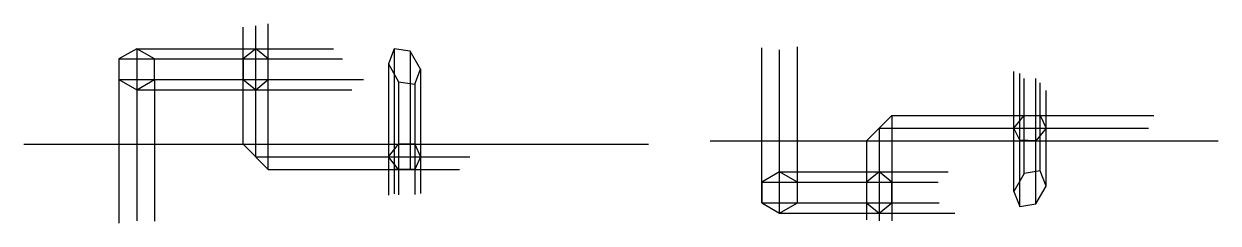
# Model space of a CAD drawing. Header units: millimetres. Extents: x 186 to 71940, y -203 to 575.
# Drawn here: x 5623 to 7366, y 130 to 420 of the extents above; entities that cross this region are included whole.
import ezdxf

# ---------------------------------------------------------------- set-up
doc = ezdxf.new("R2010")
doc.units = ezdxf.units.MM
doc.header["$MEASUREMENT"] = 0

msp = doc.modelspace()

# ---------------------------------------------------------------- linework, layer by layer
at = {"color": 116, "true_color": 0x136734}
for p, q in [((5979.55, 208.02), (5979.55, 420.11)), ((5942.81, 244.77), (5942.81, 415.3)), ((5961.18, 226.4), (5961.18, 417.52)), ((5761.55, 244.77), (5813.51, 244.77)), ((5942.81, 244.77), (5979.55, 208.02)), ((5942.81, 244.77), (5961.18, 226.4))]:
    msp.add_line(p, q, dxfattribs=at)
at = {"color": 240, "true_color": 0xed1f24}
for p, q in [((5787.53, 384.02), (5787.53, 324.02)), ((6163.29, 384.04), (6163.29, 172.35)), ((6154.88, 361.86), (6154.88, 170.45)), ((6201.7, 354.25), (6201.7, 173.05)), ((7068.02, 176.1), (7068.02, 350.7)), ((5761.55, 339.02), (5761.55, 129.83)), ((5813.51, 339.02), (5813.51, 132.75)), ((6169.88, 335.88), (6169.88, 171.19)), ((6193.29, 332.08), (6193.29, 171.56)), ((7076.43, 153.92), (7076.43, 347.65)), ((7083.02, 202.08), (7083.02, 340.39)), ((7099.84, 157.73), (7099.84, 340.39)), ((7106.43, 205.88), (7106.43, 334.29)), ((5787.53, 324.02), (5787.53, 133.34)), ((7114.84, 183.71), (7114.84, 322.87)), ((6889.51, 286.43), (7272.15, 286.43)), ((6871.14, 268.06), (7264.53, 268.06)), ((6193.29, 244.77), (6169.88, 244.77)), ((5961.18, 226.4), (6273.58, 226.4)), ((5979.55, 208.02), (6258.71, 208.02))]:
    msp.add_line(p, q, dxfattribs=at)
at = {"color": 242, "true_color": 0xcd2027}
for p, q in [((5787.53, 384.02), (6074.66, 384.02)), ((6699.98, 159.46), (6699.98, 385.2)), ((6751.94, 159.46), (6751.94, 386.72)), ((5761.55, 369.02), (6088, 369.02)), ((6186.7, 380.23), (6186.7, 208.02)), ((6725.96, 144.46), (6725.96, 382.16)), ((5761.55, 339.02), (6118.4, 339.02)), ((5787.53, 324.02), (6101.35, 324.02))]:
    msp.add_line(p, q, dxfattribs=at)
at = {"color": 7, "true_color": 0xffffff}
for p, q in [((5961.18, 384.02), (5942.81, 369.02)), ((5979.55, 369.02), (5961.18, 384.02)), ((6163.29, 384.04), (6154.88, 361.86)), ((6186.7, 380.23), (6163.29, 384.04)), ((5942.81, 369.02), (5942.81, 339.02)), ((5979.55, 339.02), (5979.55, 369.02)), ((6201.7, 354.25), (6186.7, 380.23)), ((6154.88, 361.86), (6169.88, 335.88)), ((6193.29, 332.08), (6201.7, 354.25)), ((5942.81, 339.02), (5961.18, 324.02)), ((5961.18, 324.02), (5979.55, 339.02)), ((6169.88, 335.88), (6193.29, 332.08)), ((7067.83, 268.06), (7083.02, 286.43)), ((7083.02, 286.43), (7106.43, 286.43)), ((7106.43, 286.43), (7114.84, 268.06)), ((7076.43, 250.79), (7067.83, 268.06)), ((7114.84, 268.06), (7099.84, 249.69)), ((5622.84, 244.77), (6534.39, 244.77)), ((6154.88, 226.4), (6169.88, 244.77)), ((6193.29, 244.77), (6169.88, 244.77)), ((6169.88, 244.77), (6193.29, 244.77)), ((6193.29, 244.77), (6201.7, 226.4)), ((6624.52, 249.69), (7365.99, 249.69)), ((7099.84, 249.69), (7076.43, 250.79)), ((6169.88, 208.02), (6154.88, 226.4)), ((6201.7, 226.4), (6193.29, 208.02)), ((6193.29, 208.02), (6163.29, 208.02)), ((6186.7, 208.02), (6169.88, 208.02)), ((6193.29, 208.02), (6186.7, 208.02)), ((6871.14, 204.46), (6852.77, 189.46)), ((6889.51, 189.46), (6871.14, 204.46)), ((7083.02, 202.08), (7068.02, 176.1)), ((7106.43, 205.88), (7083.02, 202.08)), ((7114.84, 183.71), (7106.43, 205.88)), ((6852.77, 189.46), (6852.77, 159.46)), ((6889.51, 159.46), (6889.51, 189.46)), ((7068.02, 176.1), (7076.43, 153.92)), ((7099.84, 157.73), (7114.84, 183.71)), ((6852.77, 159.46), (6871.14, 144.46)), ((6871.14, 144.46), (6889.51, 159.46)), ((7076.43, 153.92), (7099.84, 157.73))]:
    msp.add_line(p, q, dxfattribs=at)
at = {"color": 4}
for p, q in [((6852.77, 249.69), (6889.51, 286.43)), ((6889.51, 286.43), (6889.51, 133.16)), ((6852.77, 249.69), (6871.14, 268.06)), ((6871.14, 268.06), (6871.14, 132.97)), ((6699.98, 249.69), (6751.94, 249.69)), ((6852.77, 249.69), (6852.77, 134.69)), ((6725.96, 204.46), (6972.03, 204.46)), ((6699.98, 189.46), (6957.16, 189.46)), ((6699.98, 159.46), (6958.69, 159.46)), ((6725.96, 144.46), (6981.56, 144.46))]:
    msp.add_line(p, q, dxfattribs=at)
at = {"color": 7, "true_color": 0xffffff}
for points in [[(5813.51, 369.02), (5787.53, 384.02), (5761.55, 369.02), (5761.55, 339.02), (5787.53, 324.02), (5813.51, 339.02)], [(6751.94, 189.46), (6725.96, 204.46), (6699.98, 189.46), (6699.98, 159.46), (6725.96, 144.46), (6751.94, 159.46)]]:
    msp.add_lwpolyline(points, close=True, dxfattribs=at)

doc.saveas('drawing.dxf')
